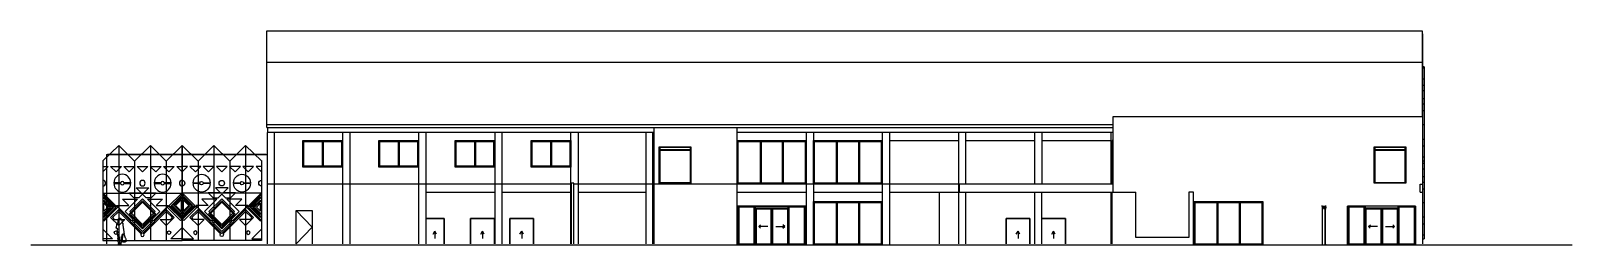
# Model space of a CAD drawing. Header units: metres. Extents: x 100.4 to 197.5, y -0.1 to 13.4.
import ezdxf

# ---------------------------------------------------------------- set-up
doc = ezdxf.new("R2010")
doc.units = ezdxf.units.M
for name, color, linetype in [('0-COD LOU', 7, 'Continuous'), ('0-cortes', 7, 'Continuous'), ('0-LOUVRE', 7, 'Continuous'), ('0-VENTANAS', 7, 'Continuous'), ('A-CLNG', 7, 'Continuous'), ('A-DOOR', 7, 'Continuous'), ('A-FLOR-LEVL', 7, 'Continuous'), ('A-GLAZ-CWMG', 7, 'Continuous'), ('A-ROOF', 7, 'Continuous'), ('A-WALL', 7, 'Continuous')]:
    doc.layers.add(name, color=color, linetype=linetype)

msp = doc.modelspace()

# ---------------------------------------------------------------- linework, layer by layer
at = {"color": 250, "linetype": 'CONTINUOUS'}
for p, q in [((105.904, 6.2), (105.904, 0.2)), ((107.904, 6.2), (107.904, 0.2)), ((109.904, 6.2), (109.904, 0.2)), ((109.904, 6.2), (109.904, 0.2)), ((111.904, 6.2), (111.904, 0.2)), ((113.904, 6.2), (113.904, 0.2)), ((104.904, 5.249), (104.904, 4.867)), ((104.904, 4.867), (105.243, 4.867)), ((105.243, 4.867), (104.904, 4.533)), ((105.737, 4.533), (105.398, 4.867)), ((105.398, 4.867), (106.077, 4.867)), ((106.077, 4.867), (105.737, 4.533)), ((106.571, 4.533), (106.231, 4.867)), ((106.231, 4.867), (106.91, 4.867)), ((106.91, 4.867), (106.571, 4.533)), ((106.904, 5.2), (106.904, 0.2)), ((107.404, 4.533), (107.065, 4.867)), ((107.065, 4.867), (107.743, 4.867)), ((107.743, 4.867), (107.404, 4.533)), ((107.898, 4.867), (108.577, 4.867)), ((108.237, 4.533), (107.898, 4.867)), ((108.577, 4.867), (108.237, 4.533)), ((108.731, 4.867), (109.41, 4.867)), ((109.071, 4.533), (108.731, 4.867)), ((108.904, 5.2), (108.904, 0.2)), ((109.41, 4.867), (109.071, 4.533)), ((109.904, 4.533), (109.564, 4.867)), ((109.564, 4.867), (109.904, 4.867)), ((110.244, 4.867), (109.904, 4.867)), ((109.905, 4.533), (110.244, 4.867)), ((111.077, 4.867), (110.399, 4.867)), ((110.399, 4.867), (110.738, 4.533)), ((110.738, 4.533), (111.077, 4.867)), ((110.904, 5.2), (110.904, 0.2)), ((111.91, 4.867), (111.232, 4.867)), ((111.232, 4.867), (111.571, 4.533)), ((111.571, 4.533), (111.91, 4.867)), ((112.065, 4.867), (112.404, 4.533)), ((112.744, 4.867), (112.065, 4.867)), ((112.404, 4.533), (112.744, 4.867)), ((112.898, 4.867), (113.238, 4.533)), ((113.577, 4.867), (112.898, 4.867)), ((112.904, 5.2), (112.904, 0.2)), ((113.238, 4.533), (113.577, 4.867)), ((113.732, 4.867), (114.071, 4.533)), ((114.41, 4.867), (113.732, 4.867)), ((114.071, 4.533), (114.41, 4.867)), ((114.904, 4.867), (114.565, 4.867)), ((114.565, 4.867), (114.904, 4.533)), ((114.904, 5.249), (114.904, 4.867)), ((104.904, 4.533), (104.904, 3.993)), ((114.904, 4.533), (114.904, 3.993)), ((104.904, 3.2), (109.904, 3.2)), ((104.967, 3.155), (105.835, 2.286)), ((104.967, 3.051), (104.967, 3.155)), ((105.731, 2.286), (104.967, 3.051)), ((104.967, 2.96), (105.623, 2.303)), ((104.967, 2.871), (104.967, 2.96)), ((106.03, 3.848), (105.6, 3.848)), ((105.6, 3.793), (106.03, 3.793)), ((106.665, 3.848), (106.236, 3.848)), ((106.236, 3.793), (106.665, 3.793)), ((106.859, 2.887), (106.542, 3.204)), ((106.542, 3.204), (107.324, 3.204)), ((107.324, 3.204), (107.011, 3.517)), ((107.011, 3.517), (107.797, 3.517)), ((107.404, 3.12), (107.171, 2.887)), ((107.637, 2.887), (107.404, 3.12)), ((107.797, 3.517), (107.484, 3.204)), ((107.484, 3.204), (108.266, 3.204)), ((108.266, 3.204), (107.949, 2.887)), ((108.572, 3.848), (108.143, 3.848)), ((108.143, 3.793), (108.572, 3.793)), ((109.208, 3.848), (108.778, 3.848)), ((108.778, 3.793), (109.208, 3.793)), ((109.096, 2.41), (109.814, 3.127)), ((109.842, 3.031), (109.204, 2.394)), ((109.293, 2.394), (109.842, 2.942)), ((109.814, 3.127), (109.842, 3.099)), ((109.842, 3.099), (109.842, 3.031)), ((109.842, 2.942), (109.842, 2.85)), ((114.904, 3.2), (109.904, 3.2)), ((109.995, 3.127), (109.967, 3.099)), ((109.967, 3.099), (109.967, 3.031)), ((109.967, 3.031), (110.604, 2.394)), ((110.515, 2.394), (109.967, 2.942)), ((109.967, 2.942), (109.967, 2.85)), ((110.712, 2.41), (109.995, 3.127)), ((110.601, 3.848), (111.03, 3.848)), ((111.03, 3.793), (110.601, 3.793)), ((111.236, 3.848), (111.665, 3.848)), ((111.665, 3.793), (111.236, 3.793)), ((112.324, 3.204), (111.542, 3.204)), ((111.542, 3.204), (111.859, 2.887)), ((112.012, 3.517), (112.324, 3.204)), ((112.797, 3.517), (112.012, 3.517)), ((112.171, 2.887), (112.404, 3.12)), ((112.404, 3.12), (112.637, 2.887)), ((112.484, 3.204), (112.797, 3.517)), ((113.267, 3.204), (112.484, 3.204)), ((112.95, 2.887), (113.267, 3.204)), ((113.144, 3.848), (113.573, 3.848)), ((113.573, 3.793), (113.144, 3.793)), ((113.779, 3.848), (114.208, 3.848)), ((114.208, 3.793), (113.779, 3.793)), ((114.842, 3.155), (113.973, 2.286)), ((114.078, 2.286), (114.842, 3.051)), ((114.842, 2.96), (114.185, 2.303)), ((114.842, 3.051), (114.842, 3.155)), ((114.842, 2.871), (114.842, 2.96)), ((105.534, 2.303), (104.967, 2.871)), ((104.967, 2.759), (105.423, 2.303)), ((104.967, 2.67), (104.967, 2.759)), ((105.334, 2.303), (104.967, 2.67)), ((104.967, 2.551), (105.215, 2.303)), ((104.967, 2.055), (104.967, 2.551)), ((105.623, 2.303), (104.967, 1.647)), ((105.423, 2.303), (104.967, 1.847)), ((104.967, 1.736), (105.534, 2.303)), ((105.215, 2.303), (104.967, 2.055)), ((104.967, 1.936), (105.334, 2.303)), ((105.835, 2.286), (104.967, 1.418)), ((104.967, 1.522), (105.731, 2.286)), ((105.398, 1.65), (105.903, 2.155)), ((105.903, 2.039), (105.514, 1.65)), ((106.736, 1.439), (105.756, 2.419)), ((105.756, 2.419), (106.542, 2.419)), ((105.903, 2.155), (107.383, 0.675)), ((107.313, 0.63), (105.903, 2.039)), ((106.542, 2.419), (106.149, 2.811)), ((106.149, 2.811), (107.095, 2.811)), ((107.095, 2.811), (106.31, 2.026)), ((106.31, 2.026), (106.816, 1.519)), ((106.597, 2.026), (107.404, 2.833)), ((107.404, 1.219), (106.597, 2.026)), ((107.171, 2.887), (106.859, 2.887)), ((107.404, 2.833), (108.211, 2.026)), ((108.211, 2.026), (107.404, 1.219)), ((107.425, 0.675), (108.905, 2.155)), ((108.905, 2.039), (107.495, 0.63)), ((107.949, 2.887), (107.637, 2.887)), ((108.498, 2.026), (107.713, 2.811)), ((107.713, 2.811), (108.659, 2.811)), ((107.992, 1.519), (108.498, 2.026)), ((109.052, 2.419), (108.072, 1.439)), ((108.659, 2.811), (108.266, 2.419)), ((108.266, 2.419), (109.052, 2.419)), ((108.905, 2.155), (109.41, 1.65)), ((109.294, 1.65), (108.905, 2.039)), ((108.973, 2.286), (109.052, 2.365)), ((109.797, 1.462), (108.973, 2.286)), ((109.052, 2.365), (109.876, 1.541)), ((109.842, 1.664), (109.096, 2.41)), ((109.204, 2.394), (109.842, 1.756)), ((109.842, 1.845), (109.293, 2.394)), ((109.842, 2.85), (109.398, 2.407)), ((109.398, 2.407), (109.842, 1.964)), ((109.487, 2.407), (109.842, 2.761)), ((109.842, 2.053), (109.487, 2.407)), ((109.842, 2.761), (109.842, 2.053)), ((109.842, 1.964), (109.842, 1.845)), ((110.757, 2.365), (109.933, 1.541)), ((109.967, 2.85), (110.41, 2.407)), ((110.321, 2.407), (109.967, 2.761)), ((109.967, 2.761), (109.967, 2.053)), ((109.967, 1.664), (110.712, 2.41)), ((110.41, 2.407), (109.967, 1.964)), ((109.967, 2.053), (110.321, 2.407)), ((110.604, 2.394), (109.967, 1.756)), ((109.967, 1.845), (110.515, 2.394)), ((109.967, 1.964), (109.967, 1.845)), ((110.011, 1.462), (110.836, 2.286)), ((110.904, 2.155), (110.399, 1.65)), ((110.514, 1.65), (110.904, 2.039)), ((111.542, 2.419), (110.757, 2.419)), ((110.757, 2.419), (111.736, 1.439)), ((110.836, 2.286), (110.757, 2.365)), ((112.383, 0.675), (110.904, 2.155)), ((110.904, 2.039), (112.313, 0.63)), ((111.149, 2.811), (111.542, 2.419)), ((112.096, 2.811), (111.149, 2.811)), ((111.31, 2.026), (112.096, 2.811)), ((111.817, 1.519), (111.31, 2.026)), ((112.404, 2.833), (111.597, 2.026)), ((111.597, 2.026), (112.404, 1.219)), ((111.859, 2.887), (112.171, 2.887)), ((113.212, 2.026), (112.404, 2.833)), ((112.404, 1.219), (113.212, 2.026)), ((113.905, 2.155), (112.426, 0.675)), ((112.496, 0.63), (113.905, 2.039)), ((112.637, 2.887), (112.95, 2.887)), ((113.659, 2.811), (112.713, 2.811)), ((112.713, 2.811), (113.499, 2.026)), ((113.499, 2.026), (112.992, 1.519)), ((113.072, 1.439), (114.052, 2.419)), ((113.267, 2.419), (113.659, 2.811)), ((114.052, 2.419), (113.267, 2.419)), ((114.41, 1.65), (113.905, 2.155)), ((113.905, 2.039), (114.295, 1.65)), ((113.973, 2.286), (114.842, 1.418)), ((114.842, 1.522), (114.078, 2.286)), ((114.185, 2.303), (114.842, 1.647)), ((114.274, 2.303), (114.842, 2.871)), ((114.842, 1.736), (114.274, 2.303)), ((114.842, 2.759), (114.386, 2.303)), ((114.386, 2.303), (114.842, 1.847)), ((114.475, 2.303), (114.842, 2.67)), ((114.842, 1.936), (114.475, 2.303)), ((114.842, 2.551), (114.593, 2.303)), ((114.593, 2.303), (114.842, 2.055)), ((114.842, 2.67), (114.842, 2.759)), ((114.842, 2.055), (114.842, 2.551)), ((104.967, 1.847), (104.967, 1.936)), ((104.967, 1.647), (104.967, 1.736)), ((104.967, 1.418), (104.967, 1.522)), ((105.903, 1.145), (105.398, 1.65)), ((105.514, 1.65), (105.625, 1.538)), ((105.625, 1.538), (106.297, 1.538)), ((106.297, 1.538), (105.903, 1.145)), ((106.816, 1.519), (106.736, 1.439)), ((106.776, 1.398), (106.857, 1.479)), ((107.404, 0.771), (106.776, 1.398)), ((106.857, 1.479), (107.404, 0.932)), ((107.404, 0.932), (107.951, 1.479)), ((108.032, 1.398), (107.404, 0.771)), ((107.951, 1.479), (108.032, 1.398)), ((108.072, 1.439), (107.992, 1.519)), ((108.905, 1.145), (108.511, 1.538)), ((108.511, 1.538), (109.183, 1.538)), ((109.41, 1.65), (108.905, 1.145)), ((109.183, 1.538), (109.294, 1.65)), ((109.188, 0.302), (109.904, 1.019)), ((109.876, 1.541), (109.797, 1.462)), ((109.842, 1.756), (109.842, 1.664)), ((110.621, 0.302), (109.905, 1.019)), ((109.933, 1.541), (110.011, 1.462)), ((109.967, 1.756), (109.967, 1.664)), ((110.399, 1.65), (110.904, 1.145)), ((110.626, 1.538), (110.514, 1.65)), ((111.297, 1.538), (110.626, 1.538)), ((110.904, 1.145), (111.297, 1.538)), ((111.736, 1.439), (111.817, 1.519)), ((111.857, 1.479), (111.777, 1.398)), ((111.777, 1.398), (112.404, 0.771)), ((112.404, 0.932), (111.857, 1.479)), ((112.952, 1.479), (112.404, 0.932)), ((112.404, 0.771), (113.032, 1.398)), ((113.032, 1.398), (112.952, 1.479)), ((112.992, 1.519), (113.072, 1.439)), ((114.183, 1.538), (113.512, 1.538)), ((113.512, 1.538), (113.905, 1.145)), ((113.905, 1.145), (114.41, 1.65)), ((114.295, 1.65), (114.183, 1.538)), ((114.842, 1.847), (114.842, 1.936)), ((114.842, 1.647), (114.842, 1.736)), ((114.842, 1.418), (114.842, 1.522)), ((104.904, 0.914), (105.516, 0.302)), ((105.516, 0.302), (104.904, 0.302)), ((109.904, 0.302), (109.188, 0.302)), ((109.904, 0.302), (110.621, 0.302)), ((114.904, 0.914), (114.292, 0.302)), ((114.292, 0.302), (114.904, 0.302))]:
    msp.add_line(p, q, dxfattribs=at)
at = {"color": 11}
for p, q in [((144.926, 2.362), (144.926, -0.09)), ((146.029, 2.362), (146.029, -0.09)), ((148.104, 2.362), (148.104, -0.09)), ((149.206, 2.362), (149.207, -0.09))]:
    msp.add_line(p, q, dxfattribs=at)
at = {"color": 8}
for p, q in [((147.066, 2.362), (144.926, 2.362)), ((144.991, 2.362), (144.991, -0.09)), ((145.964, 2.297), (144.991, 2.297)), ((145.964, -0.09), (145.964, 2.362)), ((146.029, -0.09), (146.029, 2.362)), ((148.104, 2.242), (146.029, 2.242)), ((147.016, 2.192), (146.079, 2.192)), ((146.079, 2.192), (146.079, -0.028)), ((147.016, 2.192), (147.016, -0.028)), ((149.206, 2.362), (147.066, 2.362)), ((147.066, 2.242), (147.066, -0.09)), ((148.054, 2.192), (147.116, 2.192)), ((147.116, 2.192), (147.116, -0.028)), ((148.054, 2.192), (148.054, -0.028)), ((148.104, -0.09), (148.104, 2.362)), ((148.169, -0.09), (148.169, 2.362)), ((149.141, 2.297), (148.169, 2.297)), ((149.141, -0.09), (149.141, 2.362)), ((145.964, -0.025), (144.991, -0.025)), ((147.016, -0.028), (146.079, -0.028)), ((148.054, -0.028), (147.116, -0.028)), ((149.141, -0.025), (148.169, -0.025))]:
    msp.add_line(p, q, dxfattribs=at)
at = {"color": 8, "linetype": 'CONTINUOUS'}
for p, q in [((181.771, 2.355), (181.771, 2.405)), ((182.003, 2.355), (181.771, 2.355)), ((181.844, 2.346), (181.844, 2.234)), ((181.849, 2.347), (181.845, 2.347)), ((181.846, 2.342), (181.846, 2.338)), ((181.846, 2.341), (181.846, 2.298)), ((181.847, 2.298), (181.846, 2.298)), ((181.846, 2.296), (181.846, 2.294)), ((181.848, 2.296), (181.846, 2.296)), ((181.848, 2.294), (181.846, 2.294)), ((181.846, 2.292), (181.846, 2.234)), ((181.847, 2.292), (181.846, 2.292)), ((181.848, 2.342), (181.848, 2.339)), ((181.848, 2.232), (181.912, 2.232)), ((181.937, 2.23), (181.848, 2.23)), ((181.85, 2.343), (181.85, 2.342)), ((181.857, 2.339), (181.85, 2.338)), ((181.858, 2.337), (181.85, 2.336)), ((181.852, 2.341), (181.851, 2.341)), ((181.851, 2.296), (181.853, 2.297)), ((181.851, 2.294), (181.853, 2.293)), ((181.852, 2.344), (181.852, 2.341)), ((181.855, 2.35), (181.981, 2.35)), ((181.855, 2.35), (181.855, 2.348)), ((181.859, 2.348), (181.855, 2.348)), ((181.91, 2.338), (181.859, 2.338)), ((181.911, 2.328), (181.859, 2.328)), ((181.859, 2.328), (181.859, 2.323)), ((181.859, 2.323), (181.911, 2.323)), ((181.864, 2.282), (181.859, 2.282)), ((181.86, 2.348), (181.86, 2.343)), ((181.86, 2.338), (181.86, 2.328)), ((181.91, 2.335), (181.86, 2.335)), ((181.877, 2.347), (181.863, 2.347)), ((181.863, 2.346), (181.863, 2.341)), ((181.864, 2.34), (181.863, 2.34)), ((181.865, 2.339), (181.865, 2.338)), ((181.87, 2.265), (181.875, 2.265)), ((181.901, 2.263), (181.871, 2.263)), ((181.871, 2.257), (181.871, 2.263)), ((181.901, 2.257), (181.871, 2.257)), ((181.875, 2.339), (181.875, 2.338)), ((181.877, 2.34), (181.876, 2.34)), ((181.877, 2.276), (181.877, 2.267)), ((181.878, 2.346), (181.878, 2.341)), ((181.88, 2.346), (181.88, 2.338)), ((181.886, 2.285), (181.88, 2.285)), ((181.889, 2.347), (181.881, 2.347)), ((181.886, 2.283), (181.886, 2.288)), ((181.908, 2.288), (181.886, 2.288)), ((181.89, 2.346), (181.89, 2.338)), ((181.907, 2.346), (181.893, 2.346)), ((181.893, 2.346), (181.893, 2.341)), ((181.894, 2.34), (181.893, 2.34)), ((181.898, 2.279), (181.894, 2.279)), ((181.895, 2.34), (181.895, 2.338)), ((181.895, 2.276), (181.895, 2.267)), ((181.903, 2.265), (181.897, 2.265)), ((181.905, 2.34), (181.905, 2.338)), ((181.907, 2.34), (181.906, 2.34)), ((181.907, 2.346), (181.907, 2.341)), ((181.914, 2.282), (181.908, 2.282)), ((181.91, 2.34), (181.91, 2.339)), ((181.91, 2.34), (181.913, 2.34)), ((181.91, 2.338), (181.91, 2.328)), ((181.911, 2.323), (181.911, 2.328)), ((181.912, 2.237), (181.911, 2.237)), ((181.912, 2.332), (181.946, 2.332)), ((181.912, 2.332), (181.912, 2.326)), ((181.948, 2.326), (181.912, 2.326)), ((181.912, 2.233), (181.912, 2.232)), ((181.913, 2.341), (181.913, 2.341)), ((181.913, 2.341), (181.913, 2.34)), ((181.913, 2.318), (181.913, 2.32)), ((181.914, 2.233), (181.914, 2.232)), ((181.914, 2.232), (181.916, 2.232)), ((181.915, 2.343), (181.916, 2.343)), ((181.915, 2.343), (181.915, 2.343)), ((181.929, 2.239), (181.915, 2.239)), ((181.915, 2.239), (181.915, 2.238)), ((181.916, 2.346), (181.916, 2.346)), ((181.916, 2.345), (181.916, 2.346)), ((181.916, 2.344), (181.916, 2.345)), ((181.916, 2.343), (181.916, 2.344)), ((181.916, 2.242), (181.916, 2.239)), ((181.916, 2.242), (181.932, 2.242)), ((181.916, 2.233), (181.916, 2.232)), ((181.958, 2.346), (181.917, 2.346)), ((181.918, 2.317), (181.918, 2.275)), ((181.935, 2.278), (181.918, 2.278)), ((181.918, 2.275), (181.935, 2.275)), ((181.93, 2.244), (181.918, 2.244)), ((181.918, 2.244), (181.918, 2.242)), ((181.918, 2.237), (181.918, 2.232)), ((181.929, 2.237), (181.918, 2.237)), ((181.918, 2.232), (181.937, 2.232)), ((181.919, 2.245), (181.919, 2.244)), ((181.921, 2.32), (181.921, 2.318)), ((181.928, 2.245), (181.928, 2.244)), ((181.929, 2.237), (181.929, 2.239)), ((181.929, 2.239), (181.933, 2.239)), ((181.929, 2.237), (181.929, 2.232)), ((181.93, 2.244), (181.93, 2.242)), ((181.932, 2.242), (181.94, 2.256)), ((181.932, 2.239), (181.932, 2.232)), ((181.933, 2.318), (181.933, 2.32)), ((181.983, 2.299), (181.933, 2.299)), ((181.935, 2.273), (181.935, 2.318)), ((181.938, 2.273), (181.935, 2.273)), ((181.935, 2.24), (181.943, 2.255)), ((181.937, 2.232), (181.937, 2.23)), ((181.938, 2.318), (181.938, 2.273)), ((181.939, 2.303), (181.938, 2.303)), ((181.939, 2.296), (181.938, 2.296)), ((181.94, 2.302), (181.94, 2.297)), ((181.94, 2.256), (181.943, 2.256)), ((181.941, 2.32), (181.941, 2.318)), ((181.946, 2.302), (181.941, 2.302)), ((181.946, 2.297), (181.941, 2.297)), ((181.942, 2.332), (181.942, 2.326)), ((181.943, 2.256), (181.943, 2.255)), ((181.948, 2.326), (181.948, 2.25)), ((181.952, 2.325), (181.952, 2.249)), ((181.958, 2.324), (181.952, 2.324)), ((181.988, 2.246), (181.955, 2.246)), ((181.955, -0.038), (181.955, 2.193)), ((181.955, 2.193), (181.956, 2.193)), ((181.988, 2.241), (181.956, 2.241)), ((181.959, 2.193), (181.956, 2.193)), ((181.958, 2.346), (181.959, 2.345)), ((181.958, 2.312), (181.958, 2.324)), ((181.96, 2.282), (181.958, 2.282)), ((181.958, 2.282), (181.958, 2.27)), ((181.973, 2.345), (181.959, 2.345)), ((181.959, -0.038), (181.959, 2.193)), ((181.959, -0.039), (181.959, 2.193)), ((181.959, 2.193), (181.959, 2.193)), ((181.959, 2.193), (181.96, 2.193)), ((181.962, 2.323), (181.96, 2.323)), ((181.96, 2.323), (181.96, 2.275)), ((181.962, 2.275), (181.96, 2.275)), ((181.962, 2.273), (181.96, 2.273)), ((181.96, 2.273), (181.96, 2.27)), ((181.966, 2.27), (181.96, 2.27)), ((181.963, 2.193), (181.96, 2.193)), ((181.962, 2.323), (181.962, 2.275)), ((181.962, 2.273), (181.962, 2.275)), ((181.963, -0.038), (181.963, 2.193)), ((181.963, 2.193), (181.963, 2.193)), ((181.963, 2.18), (181.975, 2.18)), ((181.966, 2.271), (181.968, 2.273)), ((181.966, 2.271), (181.966, 2.27)), ((181.972, 2.273), (181.968, 2.273)), ((181.97, 2.323), (181.97, 2.271)), ((181.974, 2.271), (181.972, 2.273)), ((181.974, 2.342), (181.974, 2.344)), ((181.976, 2.342), (181.974, 2.342)), ((181.974, 2.271), (181.974, 2.269)), ((181.974, 2.269), (181.976, 2.269)), ((181.974, 2.185), (181.975, 2.185)), ((181.975, -0.038), (181.975, 2.193)), ((181.975, 2.193), (181.976, 2.193)), ((181.975, 2.193), (181.976, 2.193)), ((181.976, 2.342), (181.976, 2.343)), ((181.978, 2.268), (181.976, 2.269)), ((181.978, 2.193), (181.976, 2.193)), ((181.978, 2.341), (181.977, 2.341)), ((181.977, 2.341), (181.977, 2.339)), ((181.98, 2.339), (181.977, 2.339)), ((181.978, 2.323), (181.978, 2.275)), ((181.98, 2.323), (181.978, 2.323)), ((181.978, 2.273), (181.978, 2.275)), ((181.98, 2.275), (181.978, 2.275)), ((181.986, 2.273), (181.978, 2.273)), ((181.978, 2.268), (181.992, 2.268)), ((181.978, -0.038), (181.978, 2.193)), ((181.978, 2.193), (181.978, 2.193)), ((181.978, 2.193), (181.979, 2.193)), ((181.981, 2.193), (181.979, 2.193)), ((181.98, 2.339), (181.98, 2.338)), ((181.98, 2.337), (181.986, 2.329)), ((181.98, 2.323), (181.98, 2.275)), ((181.983, 2.348), (181.981, 2.35)), ((181.981, -0.038), (181.981, 2.193)), ((181.981, 2.193), (181.981, 2.193)), ((181.983, 2.348), (181.984, 2.35)), ((181.984, 2.35), (181.991, 2.35)), ((181.985, 2.346), (181.985, 2.347)), ((181.985, 2.347), (181.99, 2.347)), ((181.985, 2.339), (181.985, 2.346)), ((181.99, 2.332), (181.985, 2.339)), ((181.986, 2.276), (181.986, 2.273)), ((181.987, 2.276), (181.986, 2.276)), ((181.987, 2.276), (181.988, 2.276)), ((181.988, 2.246), (181.988, 2.241)), ((181.992, 2.279), (181.989, 2.279)), ((181.989, 2.278), (181.989, 2.279)), ((181.99, 2.278), (181.989, 2.278)), ((181.99, 2.347), (181.991, 2.347)), ((181.992, 2.332), (181.99, 2.332)), ((181.99, 2.327), (181.99, 2.327)), ((181.994, 2.347), (181.991, 2.35)), ((181.991, 2.347), (181.991, 2.343)), ((181.991, 2.343), (181.992, 2.342)), ((181.991, 2.326), (181.991, 2.31)), ((181.992, 2.309), (181.991, 2.31)), ((181.992, 2.342), (181.994, 2.342)), ((181.992, 2.309), (181.992, 2.279)), ((181.994, 2.344), (181.994, 2.347)), ((181.994, 2.343), (181.994, 2.344)), ((181.994, 2.344), (181.994, 2.344)), ((181.994, 2.342), (181.994, 2.343)), ((181.995, 2.323), (181.995, 2.313)), ((181.996, 2.323), (181.995, 2.323)), ((181.996, 2.312), (181.995, 2.313)), ((181.996, 2.328), (181.996, 2.323)), ((181.996, 2.312), (181.996, 2.272)), ((182.003, 2.355), (182.003, 2.405)), ((183.373, 2.362), (183.373, -0.09)), ((185.513, 2.362), (183.373, 2.362)), ((187.653, 2.362), (183.373, 2.362)), ((183.438, 2.362), (183.438, -0.09)), ((184.41, 2.297), (183.438, 2.297)), ((184.41, -0.09), (184.41, 2.362)), ((184.475, -0.09), (184.475, 2.362)), ((184.475, 2.362), (184.475, -0.09)), ((186.55, 2.242), (184.475, 2.242)), ((185.463, 2.192), (184.525, 2.192)), ((184.525, 2.192), (184.525, -0.028)), ((185.463, 2.192), (185.463, -0.028)), ((187.653, 2.362), (185.513, 2.362)), ((185.513, 2.242), (185.513, -0.09)), ((186.501, 2.192), (185.563, 2.192)), ((185.563, 2.192), (185.563, -0.028)), ((186.501, 2.192), (186.501, -0.028)), ((186.55, -0.09), (186.55, 2.362)), ((186.55, 2.362), (186.55, -0.09)), ((186.615, -0.09), (186.615, 2.362)), ((187.588, 2.297), (186.615, 2.297)), ((187.588, -0.09), (187.588, 2.362)), ((187.653, 2.362), (187.653, -0.09)), ((181.955, -0.038), (181.955, -0.039)), ((181.955, -0.038), (181.955, -0.039)), ((181.955, -0.038), (181.955, -0.039)), ((181.955, -0.039), (181.958, -0.039)), ((181.959, -0.038), (181.958, -0.039)), ((181.959, -0.038), (181.959, -0.039)), ((181.959, -0.039), (181.962, -0.039)), ((181.974, -0.026), (181.962, -0.026)), ((181.963, -0.031), (181.962, -0.031)), ((181.963, -0.038), (181.962, -0.039)), ((181.973, -0.031), (181.974, -0.031)), ((181.975, -0.038), (181.975, -0.039)), ((181.975, -0.039), (181.977, -0.039)), ((181.978, -0.038), (181.977, -0.039)), ((181.978, -0.038), (181.978, -0.039)), ((181.978, -0.039), (181.98, -0.039)), ((181.981, -0.038), (181.98, -0.039)), ((181.981, -0.038), (181.98, -0.039)), ((181.981, -0.038), (181.98, -0.039)), ((184.41, -0.025), (183.438, -0.025)), ((185.463, -0.028), (184.525, -0.028)), ((186.501, -0.028), (185.563, -0.028)), ((187.588, -0.025), (186.615, -0.025))]:
    msp.add_line(p, q, dxfattribs=at)
for p, q in [((181.961, 2.219), (181.961, 2.215)), ((181.975, 2.219), (181.961, 2.219)), ((181.975, 2.217), (181.961, 2.217)), ((181.962, 2.231), (181.962, 2.238)), ((181.963, 2.239), (181.973, 2.239)), ((181.973, 2.231), (181.963, 2.231)), ((181.965, 2.231), (181.965, 2.219)), ((181.971, 2.231), (181.971, 2.219)), ((181.973, 2.238), (181.973, 2.231)), ((181.975, 2.219), (181.975, 2.215))]:
    msp.add_line(p, q)
at = {"color": 250, "linetype": 'CONTINUOUS'}
msp.add_lwpolyline([(109.904, 6.2), (108.904, 5.2), (107.904, 6.2), (106.904, 5.2), (105.904, 6.2), (104.904, 5.233), (104.904, 0.2), (109.904, 0.2)], close=True, dxfattribs=at)
at = {"color": 250, "linetype": 'CONTINUOUS', "extrusion": (0, 0, -1)}
msp.add_lwpolyline([(-109.904, 6.2), (-110.904, 5.2), (-111.904, 6.2), (-112.904, 5.2), (-113.904, 6.2), (-114.904, 5.233), (-114.904, 0.2), (-109.904, 0.2)], close=True, dxfattribs=at)
at = {"color": 8}
for points in [[(146.079, 2.192), (147.016, 2.192), (147.016, -0.028), (146.079, -0.028)], [(147.116, 2.192), (148.054, 2.192), (148.054, -0.028), (147.116, -0.028)]]:
    msp.add_lwpolyline(points, close=True, dxfattribs=at)
at = {"color": 8, "linetype": 'CONTINUOUS'}
for points in [[(181.778, 2.35), (181.948, 2.35), (181.948, -0.09), (181.778, -0.09)], [(181.911, 2.305), (181.908, 2.305), (181.908, 2.293), (181.911, 2.293)], [(181.918, 2.304), (181.911, 2.304), (181.911, 2.294), (181.918, 2.294)], [(181.942, 2.324), (181.912, 2.324), (181.912, 2.32), (181.942, 2.32)], [(181.919, 2.326), (181.915, 2.326), (181.915, 2.324), (181.919, 2.324)], [(181.929, 2.249), (181.918, 2.249), (181.918, 2.245), (181.929, 2.245)], [(181.939, 2.326), (181.935, 2.326), (181.935, 2.324), (181.939, 2.324)], [(181.946, 2.305), (181.941, 2.305), (181.941, 2.294), (181.946, 2.294)], [(181.946, 2.319), (181.945, 2.319), (181.945, 2.31), (181.946, 2.31)], [(181.948, 2.32), (181.946, 2.32), (181.946, 2.308), (181.948, 2.308)], [(181.948, 2.306), (181.946, 2.306), (181.946, 2.292), (181.948, 2.292)], [(181.961, 2.312), (181.952, 2.312), (181.952, 2.308), (181.961, 2.308)], [(181.953, 2.204), (181.953, 2.204), (181.953, 2.204), (181.953, 2.204), (181.953, 2.196), (181.954, 2.196), (181.954, 2.195), (181.968, 2.195), (181.968, 2.196), (181.969, 2.196), (181.969, 2.195), (181.983, 2.195), (181.983, 2.196), (181.985, 2.196), (181.985, 2.204), (181.984, 2.204), (181.984, 2.204), (181.985, 2.204), (181.985, 2.212), (181.983, 2.212), (181.983, 2.212), (181.97, 2.212), (181.954, 2.212), (181.954, 2.212), (181.953, 2.212)], [(181.964, 2.299), (181.96, 2.299), (181.96, 2.294), (181.964, 2.294)], [(181.976, 2.248), (181.96, 2.248), (181.96, 2.246), (181.976, 2.246)], [(181.974, 2.25), (181.961, 2.25), (181.961, 2.248), (181.974, 2.248)], [(181.975, 2.239), (181.961, 2.239), (181.961, 2.233), (181.975, 2.233)], [(181.972, 2.241), (181.964, 2.241), (181.964, 2.233), (181.972, 2.233)], [(181.974, 2.18), (181.964, 2.18), (181.964, 2.185), (181.968, 2.188), (181.971, 2.188), (181.974, 2.185)], [(181.974, 2.181), (181.965, 2.181), (181.965, 2.185), (181.968, 2.188), (181.971, 2.188), (181.974, 2.185)], [(183.373, 2.362), (184.475, 2.362), (184.475, -0.09), (183.373, -0.09)], [(184.525, 2.192), (185.463, 2.192), (185.463, -0.028), (184.525, -0.028)], [(185.563, 2.192), (186.501, 2.192), (186.501, -0.028), (185.563, -0.028)], [(186.55, 2.362), (187.653, 2.362), (187.653, -0.09), (186.55, -0.09)], [(181.963, -0.026), (181.973, -0.026), (181.973, -0.031), (181.969, -0.034), (181.966, -0.034), (181.963, -0.031)], [(181.963, -0.027), (181.972, -0.027), (181.972, -0.031), (181.969, -0.034), (181.966, -0.034), (181.963, -0.031)]]:
    msp.add_lwpolyline(points, close=True, dxfattribs=at)
for points in [[(181.899, 2.277), (181.908, 2.277), (181.908, 2.323), (181.864, 2.323), (181.864, 2.277), (181.874, 2.277)], [(181.866, 2.261), (181.864, 2.261), (181.864, 2.245), (181.908, 2.245), (181.908, 2.261), (181.906, 2.261)], [(181.94, 2.318), (181.94, 2.309), (181.944, 2.309), (181.944, 2.32), (181.941, 2.32)], [(181.961, 2.25), (181.96, 2.25), (181.96, 2.254), (181.958, 2.254), (181.958, 2.252), (181.952, 2.252)], [(181.958, 2.27), (181.968, 2.27), (181.968, 2.271), (181.973, 2.271), (181.973, 2.269), (181.973, 2.268), (181.973, 2.257), (181.975, 2.257), (181.975, 2.25), (181.974, 2.25)], [(185.261, 1.082), (185.261, 1.082), (184.695, 1.082), (184.801, 0.976), (184.695, 1.082), (184.804, 1.192)], [(185.765, 1.082), (185.765, 1.082), (186.331, 1.082), (186.225, 0.976), (186.331, 1.082), (186.222, 1.192)]]:
    msp.add_lwpolyline(points, dxfattribs=at)
msp.add_lwpolyline([(181.953, 2.194, -0.414214), (181.953, 2.194), (181.954, 2.194, -0.414214), (181.954, 2.194), (181.954, 2.193, 0.414214), (181.954, 2.193), (181.955, 2.193, 0.414214), (181.955, 2.193), (181.955, 2.194, -0.414214), (181.955, 2.194), (181.982, 2.194, -0.414214), (181.982, 2.194), (181.982, 2.193, 0.414214), (181.982, 2.193), (181.983, 2.193, 0.414214), (181.983, 2.193), (181.983, 2.194, -0.414214), (181.983, 2.194), (181.984, 2.194, -0.414214), (181.985, 2.194), (181.985, 2.187, -0.414214), (181.984, 2.187), (181.983, 2.187, -0.414214), (181.983, 2.187), (181.983, 2.188, 0.414214), (181.983, 2.188), (181.982, 2.188, 0.414214), (181.982, 2.188), (181.982, 2.186, 0.414214), (181.982, 2.186), (181.984, 2.186, -0.414214), (181.985, 2.185), (181.985, 2.183, -0.245436), (181.984, 2.182, 0.095128), (181.983, 2.181, -0.552647), (181.983, 2.181, 0.263891), (181.983, 2.181), (181.982, 2.181, 0.414214), (181.982, 2.181), (181.982, 2.18, 0.414214), (181.982, 2.18), (181.984, 2.18, 0.311556), (181.984, 2.18, -0.214555), (181.986, 2.182, 0.311556), (181.986, 2.182), (181.986, 2.239, 0.414214), (181.985, 2.24), (181.983, 2.24, 0.414214), (181.982, 2.24), (181.982, 2.238, 0.414214), (181.983, 2.237), (181.983, 2.237, 0.414214), (181.983, 2.238), (181.983, 2.238, -0.414214), (181.983, 2.239), (181.984, 2.239, -0.414214), (181.985, 2.238), (181.985, 2.232, -0.414214), (181.984, 2.231), (181.983, 2.231, -0.414214), (181.983, 2.232), (181.983, 2.233, 0.414214), (181.983, 2.233), (181.983, 2.233, 0.414214), (181.982, 2.233), (181.982, 2.229, 0.414214), (181.983, 2.229), (181.983, 2.229, 0.414214), (181.983, 2.229), (181.983, 2.23, -0.414214), (181.983, 2.23), (181.984, 2.23, -0.414214), (181.985, 2.23), (181.985, 2.223, -0.414214), (181.984, 2.223), (181.983, 2.223, -0.414214), (181.983, 2.223), (181.983, 2.224, 0.414214), (181.983, 2.225), (181.983, 2.225, 0.414214), (181.982, 2.224), (181.982, 2.223, 0.414214), (181.983, 2.222), (181.984, 2.222, -0.310466), (181.985, 2.222), (181.985, 2.214, -0.414214), (181.984, 2.214), (181.982, 2.214, -0.414214), (181.982, 2.214), (181.982, 2.217, 0.414214), (181.981, 2.218), (181.978, 2.218, 0.414214), (181.977, 2.218), (181.977, 2.217, 0.414214), (181.978, 2.217), (181.98, 2.217, -0.414214), (181.98, 2.217), (181.98, 2.214, -0.414214), (181.98, 2.214), (181.97, 2.214), (181.957, 2.214, -0.414214), (181.957, 2.214), (181.957, 2.217, -0.414214), (181.957, 2.217), (181.959, 2.217, 0.414214), (181.96, 2.217), (181.96, 2.218, 0.414214), (181.959, 2.218), (181.957, 2.218, 0.414214), (181.956, 2.217), (181.956, 2.214, -0.414214), (181.955, 2.214), (181.953, 2.214, -0.414214), (181.953, 2.214), (181.953, 2.222, -0.310466), (181.953, 2.222), (181.954, 2.222, 0.414214), (181.955, 2.223), (181.955, 2.224, 0.414214), (181.955, 2.225), (181.954, 2.225, 0.414214), (181.954, 2.224), (181.954, 2.223, -0.414214), (181.954, 2.223), (181.953, 2.223, -0.414214), (181.953, 2.223), (181.953, 2.23, -0.414214), (181.953, 2.23), (181.954, 2.23, -0.414214), (181.954, 2.23), (181.954, 2.229, 0.414214), (181.954, 2.229), (181.955, 2.229, 0.414214), (181.955, 2.229), (181.955, 2.233, 0.414214), (181.955, 2.233), (181.954, 2.233, 0.414214), (181.954, 2.233), (181.954, 2.232, -0.414214), (181.954, 2.231), (181.953, 2.231, -0.414214), (181.953, 2.232), (181.953, 2.238, -0.414214), (181.953, 2.239), (181.954, 2.239, -0.414214), (181.954, 2.238), (181.954, 2.238, 0.414214), (181.954, 2.237), (181.955, 2.237, 0.414214), (181.955, 2.238), (181.955, 2.24, 0.414214), (181.955, 2.24), (181.952, 2.24, 0.414214), (181.951, 2.239), (181.951, 2.182, 0.311556), (181.951, 2.182, -0.214555), (181.953, 2.18, 0.311556), (181.953, 2.18), (181.955, 2.18, 0.414214), (181.955, 2.18), (181.955, 2.181, 0.414214), (181.955, 2.181), (181.955, 2.181, 0.263891), (181.954, 2.181, -0.552647), (181.954, 2.181, 0.095128), (181.953, 2.182, -0.245436), (181.953, 2.183), (181.953, 2.185, -0.414214), (181.953, 2.186), (181.955, 2.186, 0.414214), (181.955, 2.186), (181.955, 2.188, 0.414214), (181.955, 2.188), (181.954, 2.188, 0.414214), (181.954, 2.188), (181.954, 2.187, -0.414214), (181.954, 2.187), (181.953, 2.187, -0.414214), (181.953, 2.187)], format="xyb", close=True, dxfattribs=at)
at = {"extrusion": (0, 0, -1)}
msp.add_lwpolyline([(-181.977, 2.212), (-181.958, 2.212), (-181.958, 2.215), (-181.977, 2.215)], close=True, dxfattribs=at)
at = {"color": 8}
for points in [[(146.815, 1.082), (146.815, 1.082), (146.248, 1.082), (146.354, 0.976), (146.248, 1.082), (146.358, 1.192)], [(147.318, 1.082), (147.318, 1.082), (147.885, 1.082), (147.779, 0.976), (147.885, 1.082), (147.775, 1.192)]]:
    msp.add_lwpolyline(points, dxfattribs=at)
msp.add_lwpolyline([(181.952, -0.042, 0.414214), (181.952, -0.042), (181.953, -0.042, 0.414214), (181.953, -0.042), (181.953, -0.041, -0.414214), (181.953, -0.041), (181.954, -0.041, -0.414214), (181.954, -0.041), (181.954, -0.042, 0.414214), (181.954, -0.042), (181.981, -0.042, 0.414214), (181.981, -0.042), (181.981, -0.041, -0.414214), (181.981, -0.041), (181.982, -0.041, -0.414214), (181.982, -0.041), (181.982, -0.042, 0.414214), (181.982, -0.042), (181.983, -0.042, 0.414214), (181.984, -0.042), (181.984, -0.035, 0.414214), (181.983, -0.035), (181.982, -0.035, 0.414214), (181.982, -0.035), (181.982, -0.036, -0.414214), (181.982, -0.036), (181.981, -0.036, -0.414214), (181.981, -0.036), (181.981, -0.034, -0.414214), (181.981, -0.034), (181.983, -0.034, 0.414214), (181.984, -0.034), (181.984, -0.031, 0.245436), (181.983, -0.031, -0.095128), (181.982, -0.03, 0.552647), (181.982, -0.03, -0.263891), (181.982, -0.03), (181.981, -0.03, -0.414214), (181.981, -0.029), (181.981, -0.028, -0.414214), (181.981, -0.028), (181.983, -0.028, -0.311556), (181.983, -0.028, 0.214555), (181.985, -0.03, -0.311556), (181.985, -0.03), (181.985, -0.088, -0.414214), (181.984, -0.088), (181.982, -0.088, -0.414214), (181.981, -0.088), (181.981, -0.086, -0.414214), (181.982, -0.085), (181.982, -0.085, -0.414214), (181.982, -0.086), (181.982, -0.087, 0.414214), (181.982, -0.087), (181.983, -0.087, 0.414214), (181.984, -0.087), (181.984, -0.08, 0.414214), (181.983, -0.08), (181.982, -0.08, 0.414214), (181.982, -0.08), (181.982, -0.081, -0.414214), (181.982, -0.081), (181.982, -0.081, -0.414214), (181.981, -0.081), (181.981, -0.077, -0.414214), (181.982, -0.077), (181.982, -0.077, -0.414214), (181.982, -0.077), (181.982, -0.078, 0.414214), (181.982, -0.079), (181.983, -0.079, 0.414214), (181.984, -0.078), (181.984, -0.072, 0.414214), (181.983, -0.071), (181.982, -0.071, 0.414214), (181.982, -0.072), (181.982, -0.073, -0.414214), (181.982, -0.073), (181.982, -0.073, -0.414214), (181.981, -0.073), (181.981, -0.071, -0.414214), (181.982, -0.07), (181.983, -0.07, 0.310466), (181.984, -0.07), (181.984, -0.062, 0.414214), (181.983, -0.062), (181.981, -0.062, 0.414214), (181.981, -0.062), (181.981, -0.066, -0.414214), (181.98, -0.067), (181.977, -0.067, -0.414214), (181.976, -0.066), (181.976, -0.066, -0.414214), (181.977, -0.065), (181.979, -0.065, 0.414214), (181.979, -0.065), (181.979, -0.062, 0.414214), (181.979, -0.062), (181.969, -0.062), (181.956, -0.062, 0.414214), (181.956, -0.062), (181.956, -0.065, 0.414214), (181.956, -0.065), (181.958, -0.065, -0.414214), (181.959, -0.066), (181.959, -0.066, -0.414214), (181.958, -0.067), (181.956, -0.067, -0.414214), (181.955, -0.066), (181.955, -0.062, 0.414214), (181.954, -0.062), (181.952, -0.062, 0.414214), (181.952, -0.062), (181.952, -0.07, 0.310466), (181.952, -0.07), (181.953, -0.07, -0.414214), (181.954, -0.071), (181.954, -0.073, -0.414214), (181.954, -0.073), (181.953, -0.073, -0.414214), (181.953, -0.073), (181.953, -0.072, 0.414214), (181.953, -0.071), (181.952, -0.071, 0.414214), (181.952, -0.072), (181.952, -0.078, 0.414214), (181.952, -0.079), (181.953, -0.079, 0.414214), (181.953, -0.078), (181.953, -0.077, -0.414214), (181.953, -0.077), (181.954, -0.077, -0.414214), (181.954, -0.077), (181.954, -0.081, -0.414214), (181.954, -0.081), (181.953, -0.081, -0.414214), (181.953, -0.081), (181.953, -0.08, 0.414214), (181.953, -0.08), (181.952, -0.08, 0.414214), (181.952, -0.08), (181.952, -0.087, 0.414214), (181.952, -0.087), (181.953, -0.087, 0.414214), (181.953, -0.087), (181.953, -0.086, -0.414214), (181.953, -0.085), (181.954, -0.085, -0.414214), (181.954, -0.086), (181.954, -0.088, -0.414214), (181.954, -0.088), (181.951, -0.088, -0.414214), (181.95, -0.088), (181.95, -0.03, -0.311556), (181.95, -0.03, 0.214555), (181.952, -0.028, -0.311556), (181.952, -0.028), (181.954, -0.028, -0.414214), (181.954, -0.028), (181.954, -0.029, -0.414214), (181.954, -0.03), (181.954, -0.03, -0.263891), (181.953, -0.03, 0.552647), (181.953, -0.03, -0.095128), (181.952, -0.031, 0.245436), (181.952, -0.031), (181.952, -0.034, 0.414214), (181.952, -0.034), (181.954, -0.034, -0.414214), (181.954, -0.034), (181.954, -0.036, -0.414214), (181.954, -0.036), (181.953, -0.036, -0.414214), (181.953, -0.036), (181.953, -0.035, 0.414214), (181.953, -0.035), (181.952, -0.035, 0.414214), (181.952, -0.035)], format="xyb", close=True)
msp.add_lwpolyline([(181.952, -0.052), (181.952, -0.052), (181.952, -0.052), (181.952, -0.052), (181.952, -0.044), (181.953, -0.044), (181.953, -0.044), (181.967, -0.044), (181.967, -0.044), (181.968, -0.044), (181.968, -0.044), (181.982, -0.044), (181.982, -0.044), (181.984, -0.044), (181.984, -0.052), (181.983, -0.052), (181.983, -0.052), (181.984, -0.052), (181.984, -0.06), (181.982, -0.06), (181.982, -0.061), (181.969, -0.061), (181.953, -0.061), (181.953, -0.06), (181.952, -0.06)], close=True)
at = {"color": 8, "linetype": 'CONTINUOUS'}
for centre, radius in [((181.871, 2.26), 0.00216), ((181.886, 2.274), 0.0031), ((181.886, 2.317), 0.00204), ((181.901, 2.26), 0.00216)]:
    msp.add_circle(centre, radius, dxfattribs=at)
at = {"color": 250, "linetype": 'CONTINUOUS'}
for centre in [(105.737, 0.702), (109.071, 0.702)]:
    msp.add_circle(centre, 0.111, dxfattribs=at)
at = {"color": 250, "linetype": 'CONTINUOUS', "extrusion": (0, 0, -1)}
for centre in [(-110.738, 0.702), (-114.071, 0.702)]:
    msp.add_circle(centre, 0.111, dxfattribs=at)
at = {"color": 250, "linetype": 'CONTINUOUS'}
for centre, radius, start, end in [((104.904, 3.821), 0.172, -90, 90), ((106.133, 3.848), 0.532, 0, 180), ((106.133, 3.821), 0.107, 15.02589, 164.97411), ((107.404, 3.821), 0.172, 0, 180), ((108.675, 3.848), 0.532, 0, 180), ((108.675, 3.821), 0.107, 15.02589, 164.97411), ((109.904, 3.821), 0.172, 90, -90), ((106.133, 3.793), 0.532, -180, 0), ((106.133, 3.821), 0.107, -164.97411, -15.02589), ((107.404, 3.821), 0.172, -180, 0), ((108.675, 3.793), 0.532, -180, 0), ((108.675, 3.821), 0.107, -164.97411, -15.02589), ((107.404, 0.566), 0.111, 145.18032, 34.81968), ((107.404, 0.58), 0.0979, 77.49474, 102.50526)]:
    msp.add_arc(centre, radius, start, end, dxfattribs=at)
at = {"color": 250, "linetype": 'CONTINUOUS', "extrusion": (0, 0, -1)}
for centre, radius, start, end in [((-109.904, 3.821), 0.172, 90, -90), ((-111.133, 3.848), 0.532, 0, 180), ((-111.133, 3.821), 0.107, 15.02589, 164.97411), ((-112.404, 3.821), 0.172, 0, 180), ((-113.676, 3.848), 0.532, 0, 180), ((-113.676, 3.821), 0.107, 15.02589, 164.97411), ((-114.904, 3.821), 0.172, -90, 90), ((-111.133, 3.793), 0.532, -180, 0), ((-111.133, 3.821), 0.107, -164.97411, -15.02589), ((-112.404, 3.821), 0.172, -180, 0), ((-113.676, 3.793), 0.532, -180, 0), ((-113.676, 3.821), 0.107, -164.97411, -15.02589), ((-112.404, 0.566), 0.111, 145.18032, 34.81968), ((-112.404, 0.58), 0.0979, 77.49474, 102.50526)]:
    msp.add_arc(centre, radius, start, end, dxfattribs=at)
at = {"color": 8, "linetype": 'CONTINUOUS'}
for centre, radius, start, end in [((181.845, 2.346), 0.000671, 90, 180), ((181.848, 2.234), 0.00447, 180, 270), ((181.848, 2.343), 0.00251, 0, 233.13589), ((181.848, 2.343), 0.00196, 282.53017, 219.6903), ((181.849, 2.338), 0.00303, 185.31363, 288.27975), ((181.848, 2.234), 0.00224, 180, 270), ((181.85, 2.295), 0.00406, 30.87045, 133.93153), ((181.85, 2.295), 0.00406, 226.06847, 329.12955), ((181.85, 2.34), 0.00173, 194.95473, 271.87128), ((181.85, 2.295), 0.00219, 30.87045, 153.23067), ((181.85, 2.295), 0.00219, 206.76933, 329.12955), ((181.849, 2.344), 0.00321, 9.79751, 83.90311), ((181.851, 2.342), 0.000671, 180, 270), ((181.856, 2.343), 0.00428, 288.62041, 348.09819), ((181.857, 2.34), 0.00351, 282.6219, 317.05753), ((181.886, 2.274), 0.0285, 141.74393, 219.34928), ((181.859, 2.348), 0.000671, 0, 90), ((181.863, 2.346), 0.000671, 90, 180), ((181.863, 2.341), 0.000671, 180, 270), ((181.864, 2.339), 0.000671, 0, 90), ((181.872, 2.26), 0.00606, 110.62449, 162.6979), ((181.871, 2.26), 0.00304, 90, 270), ((181.886, 2.274), 0.0128, 119.56828, 221.73447), ((181.876, 2.339), 0.000671, 90, 180), ((181.875, 2.267), 0.00224, 270, 0), ((181.877, 2.346), 0.000671, 0, 90), ((181.877, 2.341), 0.000671, 270, 0), ((181.886, 2.274), 0.00903, 10.33282, 169.66718), ((181.881, 2.346), 0.000671, 90, 180), ((181.889, 2.346), 0.000671, 0, 90), ((181.893, 2.346), 0.000671, 90, 180), ((181.893, 2.341), 0.000671, 180, 270), ((181.894, 2.34), 0.000671, 0, 90), ((181.897, 2.267), 0.00224, 180, 270), ((181.886, 2.274), 0.0128, 318.26553, 20.47471), ((181.901, 2.26), 0.00304, 270, 90), ((181.9, 2.26), 0.00606, 17.3021, 69.37551), ((181.906, 2.34), 0.000671, 90, 180), ((181.907, 2.346), 0.000671, 0, 90), ((181.907, 2.341), 0.000671, 270, 0), ((181.886, 2.274), 0.0285, 319.64722, 40.39194), ((181.912, 2.343), 0.00229, 351.37368, 283.97068), ((181.91, 2.339), 0.000671, 270, 0), ((181.915, 2.235), 0.00381, 151.25158, 223.97178), ((181.915, 2.235), 0.00234, 151.25158, 247.41653), ((181.917, 2.325), 0.00765, 238.11633, 301.88367), ((181.915, 2.235), 0.00234, 297.63091, 88.75475), ((181.917, 2.346), 0.000671, 90, 180), ((181.937, 2.325), 0.00765, 238.11633, 301.88367), ((181.933, 2.241), 0.00224, 270, 329.68722), ((181.938, 2.301), 0.0018, 21.86431, 77.67823), ((181.938, 2.297), 0.0018, 282.32177, 338.13569), ((181.946, 2.325), 0.00671, 0, 90), ((181.956, 2.25), 0.00895, 180, 270), ((181.955, 2.249), 0.00224, 180, 270), ((181.97, 2.33), 0.0102, 217.7062, 322.2938), ((181.97, 2.27), 0.00931, 35.51566, 144.48434), ((181.97, 2.269), 0.0102, 37.7062, 142.2938), ((181.969, 2.205), 0.0134, 240.92594, 299.07406), ((181.973, 2.344), 0.00112, 0, 90), ((181.978, 2.343), 0.00229, 256.02932, 188.62632), ((181.981, 2.338), 0.00112, 180, 215.76592), ((181.99, 2.332), 0.00447, 215.76592, 270), ((181.99, 2.275), 0.00229, 171.37368, 103.97068), ((181.99, 2.326), 0.00112, 0, 90), ((181.99, 2.326), 0.00668, 22.36955, 73.05064), ((181.992, 2.272), 0.00447, 270, 0), ((181.969, -0.05), 0.0134, 60.92594, 119.07406)]:
    msp.add_arc(centre, radius, start, end, dxfattribs=at)
at = {"extrusion": (0, 0, -1)}
for centre, start, end in [((-181.963, 2.238), 0, 90), ((-181.963, 2.231), -90, 0), ((-181.973, 2.238), 90, 180), ((-181.973, 2.231), 180, -90)]:
    msp.add_arc(centre, 0.0005, start, end, dxfattribs=at)
at = {"layer": '0-COD LOU'}
for points in [[(109.904, 6.2), (108.904, 5.2), (107.904, 6.2), (106.904, 5.2), (105.904, 6.2), (104.904, 5.233), (104.904, 0.2), (109.904, 0.2)], [(109.904, 6.2), (110.904, 5.2), (111.904, 6.2), (112.904, 5.2), (113.904, 6.2), (114.904, 5.233), (114.904, 0.2), (109.904, 0.2)]]:
    msp.add_lwpolyline(points, close=True, dxfattribs=at)
at = {"layer": '0-cortes', "color": 251}
msp.add_lwpolyline([(105.878, 1.334), (105.87, 1.377), (105.865, 1.416), (105.876, 1.439), (105.879, 1.479), (105.874, 1.51), (105.884, 1.538), (105.885, 1.564), (105.909, 1.589), (105.925, 1.598), (105.941, 1.61), (105.972, 1.609), (106, 1.607), (106.037, 1.59), (106.061, 1.563), (106.08, 1.528), (106.09, 1.503), (106.103, 1.483), (106.107, 1.458), (106.112, 1.438), (106.118, 1.425), (106.118, 1.403), (106.116, 1.389), (106.122, 1.364), (106.119, 1.337), (106.119, 1.325), (106.132, 1.321), (106.146, 1.311), (106.156, 1.291), (106.159, 1.27), (106.164, 1.238), (106.168, 1.208), (106.173, 1.174), (106.173, 1.127), (106.179, 1.092), (106.178, 1.053), (106.18, 1.032), (106.192, 0.987), (106.202, 0.953), (106.209, 0.929), (106.208, 0.899), (106.212, 0.86), (106.22, 0.814), (106.227, 0.776), (106.227, 0.749), (106.231, 0.718), (106.236, 0.686), (106.243, 0.664), (106.241, 0.641), (106.233, 0.624), (106.228, 0.615), (106.302, 0.43), (106.323, 0.381), (106.332, 0.355), (106.348, 0.304), (106.361, 0.256), (106.362, 0.211), (106.361, 0.169), (106.357, 0.149), (106.352, 0.123), (106.325, 0.114), (106.302, 0.11), (106.278, 0.098), (106.256, 0.098), (106.235, 0.094), (106.172, 0.092), (106.157, 0.109), (106.164, 0.135), (106.161, 0.154), (106.145, 0.206), (106.139, 0.249), (106.147, 0.315), (106.155, 0.373), (106.166, 0.433), (106.197, 0.612), (106.188, 0.626), (106.179, 0.635), (106.177, 0.618), (106.175, 0.601), (106.172, 0.592), (106.16, 0.592), (106.15, 0.588), (106.121, 0.589), (106.11, 0.54), (106.099, 0.488), (106.091, 0.443), (106.088, 0.408), (106.088, 0.379), (106.089, 0.36), (106.093, 0.328), (106.089, 0.272), (106.083, 0.215), (106.068, 0.149), (106.054, 0.089), (106.045, 0.061), (106.042, 0.042), (106.04, 0.01), (106.046, -0.001), (106.048, -0.029), (106.068, -0.054), (106.073, -0.066), (106.066, -0.09), (105.986, -0.091), (105.978, -0.075), (105.983, -0.053), (105.981, -0.029), (105.981, -0.003), (105.988, 0.004), (105.985, 0.113), (105.985, 0.165), (105.982, 0.191), (105.981, 0.251), (105.986, 0.282), (105.988, 0.315), (105.985, 0.344), (105.983, 0.366), (105.979, 0.396), (105.977, 0.416), (105.977, 0.438), (105.974, 0.445), (105.969, 0.433), (105.966, 0.407), (105.962, 0.381), (105.953, 0.355), (105.957, 0.334), (105.962, 0.303), (105.968, 0.275), (105.968, 0.248), (105.97, 0.215), (105.969, 0.195), (105.966, 0.173), (105.963, 0.137), (105.96, 0.086), (105.958, 0.014), (105.967, 0.004), (105.971, -0.063), (105.957, -0.07), (105.935, -0.09), (105.854, -0.09), (105.845, -0.079), (105.854, -0.057), (105.875, -0.037), (105.887, -0.01), (105.892, -0.003), (105.894, 0.012), (105.904, 0.016), (105.906, 0.028), (105.903, 0.042), (105.87, 0.149), (105.868, 0.224), (105.861, 0.282), (105.86, 0.337), (105.861, 0.398), (105.861, 0.439), (105.856, 0.468), (105.849, 0.504), (105.847, 0.547), (105.845, 0.576), (105.829, 0.594), (105.824, 0.616), (105.821, 0.634), (105.814, 0.667), (105.804, 0.692), (105.803, 0.743), (105.796, 0.764), (105.803, 0.796), (105.814, 0.829), (105.823, 0.866), (105.832, 0.889), (105.841, 0.909), (105.848, 0.916), (105.845, 0.927), (105.847, 0.945), (105.812, 0.956), (105.786, 0.965), (105.765, 0.976), (105.758, 0.984), (105.753, 0.991), (105.753, 1.004), (105.752, 1.02), (105.752, 1.034), (105.756, 1.047), (105.761, 1.063), (105.766, 1.091), (105.77, 1.112), (105.779, 1.154), (105.788, 1.215), (105.793, 1.242), (105.802, 1.269), (105.814, 1.289), (105.827, 1.304), (105.846, 1.316), (105.862, 1.324), (105.875, 1.329), (105.878, 1.334)], dxfattribs=at)
at = {"layer": '0-LOUVRE', "color": 8, "linetype": 'CONTINUOUS'}
for points in [[(109.904, 6.2), (108.904, 5.2), (107.904, 6.2), (106.904, 5.2), (105.904, 6.2), (104.904, 5.233), (104.904, 0.2), (109.904, 0.2)], [(109.904, 6.2), (110.904, 5.2), (111.904, 6.2), (112.904, 5.2), (113.904, 6.2), (114.904, 5.233), (114.904, 0.2), (109.904, 0.2)]]:
    msp.add_lwpolyline(points, close=True, dxfattribs=at)
at = {"layer": '0-VENTANAS', "color": 8}
for p, q in [((118.726, 6.445), (118.726, 4.885)), ((118.791, 6.445), (118.791, 4.885)), ((123.524, 6.445), (123.524, 4.885)), ((123.589, 6.445), (123.589, 4.885)), ((128.326, 6.445), (128.326, 4.885)), ((128.391, 6.445), (128.391, 4.885)), ((133.126, 6.445), (133.126, 4.885)), ((133.191, 6.445), (133.191, 4.885)), ((146.332, 6.445), (146.332, 3.825)), ((146.397, 6.445), (146.397, 3.825)), ((147.735, 6.445), (147.735, 3.825)), ((147.8, 6.445), (147.8, 3.825)), ((151.132, 6.445), (151.132, 3.825)), ((151.197, 6.445), (151.197, 3.825)), ((152.535, 6.445), (152.535, 3.825)), ((152.6, 6.445), (152.6, 3.825)), ((149.206, 2.362), (144.926, 2.362)), ((151.132, 2.595), (151.132, -0.025)), ((151.197, 2.595), (151.197, -0.025)), ((152.535, 2.595), (152.535, -0.025)), ((152.6, 2.595), (152.6, -0.025)), ((175.132, 2.595), (175.132, -0.025)), ((175.197, 2.595), (175.197, -0.025)), ((176.535, 2.595), (176.535, -0.025)), ((176.6, 2.595), (176.6, -0.025))]:
    msp.add_line(p, q, dxfattribs=at)
for points in [[(117.511, 6.51), (120.006, 6.51), (120.006, 4.82), (117.511, 4.82)], [(117.576, 6.445), (119.941, 6.445), (119.941, 4.885), (117.576, 4.885)], [(122.309, 6.51), (124.804, 6.51), (124.804, 4.82), (122.309, 4.82)], [(122.374, 6.445), (124.739, 6.445), (124.739, 4.885), (122.374, 4.885)], [(127.111, 6.51), (129.606, 6.51), (129.606, 4.82), (127.111, 4.82)], [(127.176, 6.445), (129.541, 6.445), (129.541, 4.885), (127.176, 4.885)], [(131.911, 6.51), (134.406, 6.51), (134.406, 4.82), (131.911, 4.82)], [(131.976, 6.445), (134.341, 6.445), (134.341, 4.885), (131.976, 4.885)], [(144.896, 6.51), (149.236, 6.51), (149.236, 3.76), (144.896, 3.76)], [(144.961, 6.445), (149.171, 6.445), (149.171, 3.825), (144.961, 3.825)], [(149.696, 6.51), (154.036, 6.51), (154.036, 3.76), (149.696, 3.76)], [(149.761, 6.445), (153.971, 6.445), (153.971, 3.825), (149.761, 3.825)], [(107.404, 1.013), (106.556, 1.861), (107.404, 2.71), (108.253, 1.861)], [(107.404, 1.105), (106.648, 1.861), (107.404, 2.618), (108.161, 1.861)], [(112.404, 1.013), (111.556, 1.861), (112.404, 2.71), (113.253, 1.861)], [(112.404, 1.105), (111.648, 1.861), (112.404, 2.618), (113.161, 1.861)], [(144.926, 2.362), (146.029, 2.362), (146.029, -0.09), (144.926, -0.09)], [(148.104, 2.362), (149.207, 2.362), (149.207, -0.09), (148.104, -0.09)], [(149.696, 2.66), (154.036, 2.66), (154.036, -0.09), (149.696, -0.09)], [(149.761, 2.595), (153.971, 2.595), (153.971, -0.025), (149.761, -0.025)], [(173.696, 2.66), (178.036, 2.66), (178.036, -0.09), (173.696, -0.09)], [(173.761, 2.595), (177.971, 2.595), (177.971, -0.025), (173.761, -0.025)]]:
    msp.add_lwpolyline(points, close=True, dxfattribs=at)
at = {"layer": 'A-CLNG'}
msp.add_line((139.566, 2.9), (139.636, 2.9), dxfattribs=at)
at = {"layer": 'A-DOOR', "linetype": 'CONTINUOUS'}
for p, q in [((117.091, 2.1), (118.091, 1.05)), ((118.091, 1.05), (117.091, 0)), ((125.726, 0.609), (125.836, 0.8)), ((125.836, 0.8), (125.836, 0.34)), ((125.946, 0.609), (125.836, 0.8)), ((128.726, 0.609), (128.836, 0.8)), ((128.836, 0.8), (128.836, 0.34)), ((128.946, 0.609), (128.836, 0.8)), ((131.199, 0.609), (131.309, 0.8)), ((131.309, 0.8), (131.309, 0.34)), ((131.419, 0.609), (131.309, 0.8)), ((162.485, 0.609), (162.595, 0.8)), ((162.705, 0.609), (162.595, 0.8)), ((162.595, 0.8), (162.595, 0.34)), ((164.721, 0.609), (164.831, 0.8)), ((164.831, 0.8), (164.831, 0.34)), ((164.941, 0.609), (164.831, 0.8))]:
    msp.add_line(p, q, dxfattribs=at)
at = {"layer": 'A-DOOR'}
for p, q in [((126.411, 1.6), (125.266, 1.6)), ((126.411, 0), (126.411, 1.6)), ((128.086, 1.6), (128.086, 0)), ((129.586, 1.6), (128.086, 1.6)), ((129.586, 0), (129.586, 1.6)), ((130.559, 1.6), (130.559, 0)), ((132.059, 1.6), (130.559, 1.6)), ((132.059, 0), (132.059, 1.6)), ((163.345, 1.6), (161.845, 1.6)), ((161.845, 1.6), (161.845, 0)), ((163.345, 0), (163.345, 1.6)), ((165.581, 1.6), (164.096, 1.6)), ((165.581, 0), (165.581, 1.6))]:
    msp.add_line(p, q, dxfattribs=at)
at = {"layer": 'A-FLOR-LEVL', "color": 4}
msp.add_line((197.526, -0.09), (100.366, -0.09), dxfattribs=at)
at = {"layer": 'A-GLAZ-CWMG'}
for p, q in [((140.019, 6.08), (140.019, 6.12)), ((140.019, 6.12), (140.019, 5.9)), ((141.939, 6.08), (140.019, 6.08)), ((140.019, 5.88), (140.019, 5.92)), ((141.939, 5.92), (140.019, 5.92)), ((140.019, 5.9), (140.019, 3.82)), ((141.939, 5.88), (140.019, 5.88)), ((141.939, 6.12), (141.939, 6.08)), ((141.939, 5.9), (141.939, 6.12)), ((141.939, 5.92), (141.939, 5.88)), ((141.939, 3.82), (141.939, 5.9)), ((185.076, 6.08), (185.076, 6.12)), ((185.076, 6.12), (185.076, 5.9)), ((186.996, 6.08), (185.076, 6.08)), ((185.076, 5.88), (185.076, 5.92)), ((186.996, 5.92), (185.076, 5.92)), ((185.076, 5.9), (185.076, 3.82)), ((186.996, 5.88), (185.076, 5.88)), ((186.996, 6.12), (186.996, 6.08)), ((186.996, 5.9), (186.996, 6.12)), ((186.996, 5.92), (186.996, 5.88)), ((186.996, 3.82), (186.996, 5.9)), ((140.019, 3.82), (140.019, 3.86)), ((140.019, 3.86), (141.939, 3.86)), ((141.939, 3.86), (141.939, 3.82)), ((185.076, 3.82), (185.076, 3.86)), ((185.076, 3.86), (186.996, 3.86)), ((186.996, 3.86), (186.996, 3.82))]:
    msp.add_line(p, q, dxfattribs=at)
at = {"layer": 'A-ROOF'}
for p, q in [((115.236, 13.43), (188.066, 13.43)), ((115.236, 7.325), (115.236, 13.43)), ((188.066, 13.43), (188.066, 8.01)), ((115.236, 11.451), (188.066, 11.451)), ((115.236, 7.512), (168.566, 7.512)), ((115.236, 7.325), (168.566, 7.325))]:
    msp.add_line(p, q, dxfattribs=at)
at = {"layer": 'A-WALL'}
for p, q in [((188.066, 13.246), (188.096, 13.246)), ((188.096, 13.242), (188.066, 13.242)), ((188.066, 13.026), (188.096, 13.026)), ((188.096, 13.246), (188.096, 0)), ((188.096, 11.283), (188.066, 11.283)), ((188.196, 11.162), (188.096, 11.162)), ((188.096, 11.139), (188.196, 11.139)), ((188.196, 11.073), (188.096, 11.073)), ((188.196, 11.162), (188.196, 0.315)), ((188.196, 10.386), (188.096, 10.386)), ((188.196, 9.975), (188.096, 9.975)), ((188.196, 9.654), (188.096, 9.654)), ((188.196, 9.137), (188.096, 9.137)), ((188.196, 8.805), (188.096, 8.805)), ((188.096, 8.01), (168.566, 8.01)), ((168.566, 8.01), (168.566, 3.26)), ((188.196, 8.391), (188.096, 8.391)), ((139.636, 7.01), (115.276, 7.01)), ((115.276, 0), (115.276, 7.01)), ((115.306, 7.01), (115.306, 7.325)), ((115.736, 0), (115.736, 7.01)), ((120.006, 7.01), (120.006, 0)), ((120.466, 7.01), (120.466, 0)), ((124.806, 7.01), (124.806, 0)), ((125.266, 7.01), (125.266, 0)), ((129.606, 7.01), (129.606, 0)), ((130.066, 7.01), (130.066, 0)), ((134.406, 0), (134.406, 7.01)), ((134.866, 7.01), (134.866, 0)), ((139.136, 7.01), (139.136, 0)), ((139.566, 0), (139.566, 7.01)), ((139.636, 7.325), (139.636, 0)), ((144.896, -0.09), (144.896, 7.325)), ((168.566, 7.01), (144.896, 7.01)), ((149.236, 7.01), (149.236, -0.09)), ((149.696, 7.01), (149.696, -0.09)), ((154.036, 7.01), (154.036, -0.09)), ((154.496, 7.01), (154.496, -0.09)), ((158.836, 7.01), (158.836, 0)), ((159.296, 3.76), (159.296, 7.01)), ((163.636, 7.01), (163.636, 3.76)), ((164.096, 7.01), (164.096, 3.76)), ((168.436, 7.01), (168.436, 3.76)), ((188.196, 7.498), (188.096, 7.498)), ((139.979, 3.82), (139.979, 6.12)), ((139.979, 6.12), (141.979, 6.12)), ((141.979, 6.12), (141.979, 3.82)), ((154.496, 6.51), (158.836, 6.51)), ((159.296, 6.51), (163.636, 6.51)), ((164.096, 6.51), (168.436, 6.51)), ((168.536, 3.76), (168.536, 6.51)), ((168.566, 6.51), (168.536, 6.51)), ((185.036, 3.82), (185.036, 6.12)), ((185.036, 6.12), (187.036, 6.12)), ((187.036, 6.12), (187.036, 3.82)), ((188.096, 6.604), (188.196, 6.604)), ((188.196, 6.15), (188.096, 6.15)), ((188.196, 5.463), (188.096, 5.463)), ((188.096, 5.238), (188.196, 5.238)), ((188.196, 5.052), (188.096, 5.052)), ((188.096, 4.732), (188.196, 4.732)), ((188.196, 4.213), (188.096, 4.213)), ((134.436, 3.76), (115.276, 3.76)), ((125.266, 3.26), (129.606, 3.26)), ((130.066, 3.26), (134.406, 3.26)), ((134.596, 3.82), (134.406, 3.82)), ((134.436, 3.82), (134.436, 0)), ((134.596, 0), (134.596, 3.82)), ((139.566, 3.76), (134.596, 3.76)), ((134.866, 3.26), (139.136, 3.26)), ((168.566, 3.76), (139.636, 3.76)), ((141.979, 3.82), (139.979, 3.82)), ((144.896, 3.26), (149.236, 3.26)), ((149.696, 3.26), (154.036, 3.26)), ((154.496, 3.26), (158.836, 3.26)), ((157.636, 0), (157.636, 3.26)), ((158.886, 3.76), (158.886, 3.26)), ((158.886, 3.26), (170.026, 3.26)), ((159.296, 0), (159.296, 3.26)), ((163.636, 3.26), (163.636, 0)), ((164.096, 0), (164.096, 3.26)), ((168.436, 3.26), (168.436, 0)), ((168.536, 0), (168.536, 3.26)), ((170.026, 0.4), (170.026, 3.26)), ((173.666, 3.26), (173.366, 3.26)), ((173.366, 3.26), (173.366, 0.4)), ((173.666, -0.09), (173.666, 3.26)), ((187.036, 3.82), (185.036, 3.82)), ((187.936, 3.26), (187.936, 3.76)), ((187.936, 3.76), (188.096, 3.76)), ((187.936, 3.26), (188.096, 3.26)), ((188.096, 3.882), (188.196, 3.882)), ((188.096, 3.469), (188.196, 3.469)), ((117.091, 0), (117.091, 2.1)), ((117.091, 2.1), (118.091, 2.1)), ((118.091, 2.1), (118.091, 0)), ((144.896, 2.362), (149.236, 2.362)), ((188.196, 2.575), (188.096, 2.575)), ((125.266, 1.6), (126.411, 1.6)), ((126.411, 1.6), (126.411, 0)), ((128.086, 0), (128.086, 1.6)), ((128.086, 1.6), (129.586, 1.6)), ((129.586, 1.6), (129.586, 0)), ((130.559, 0), (130.559, 1.6)), ((130.559, 1.6), (132.059, 1.6)), ((132.059, 1.6), (132.059, 0)), ((161.845, 0), (161.845, 1.6)), ((161.845, 1.6), (163.345, 1.6)), ((163.345, 1.6), (163.345, 0)), ((164.096, 1.6), (165.581, 1.6)), ((165.581, 1.6), (165.581, 0)), ((188.196, 1.681), (188.096, 1.681)), ((188.196, 1.228), (188.096, 1.228)), ((173.366, 0.4), (170.026, 0.4)), ((188.196, 0.54), (188.096, 0.54)), ((188.096, 0.315), (188.196, 0.315))]:
    msp.add_line(p, q, dxfattribs=at)
at = {"layer": 'A-WALL', "color": 11}
for p, q in [((105.146, 5.62), (105.146, 0)), ((105.146, 5.62), (115.276, 5.62)), ((115.206, 5.62), (105.206, 5.62))]:
    msp.add_line(p, q, dxfattribs=at)

doc.saveas('drawing.dxf')
